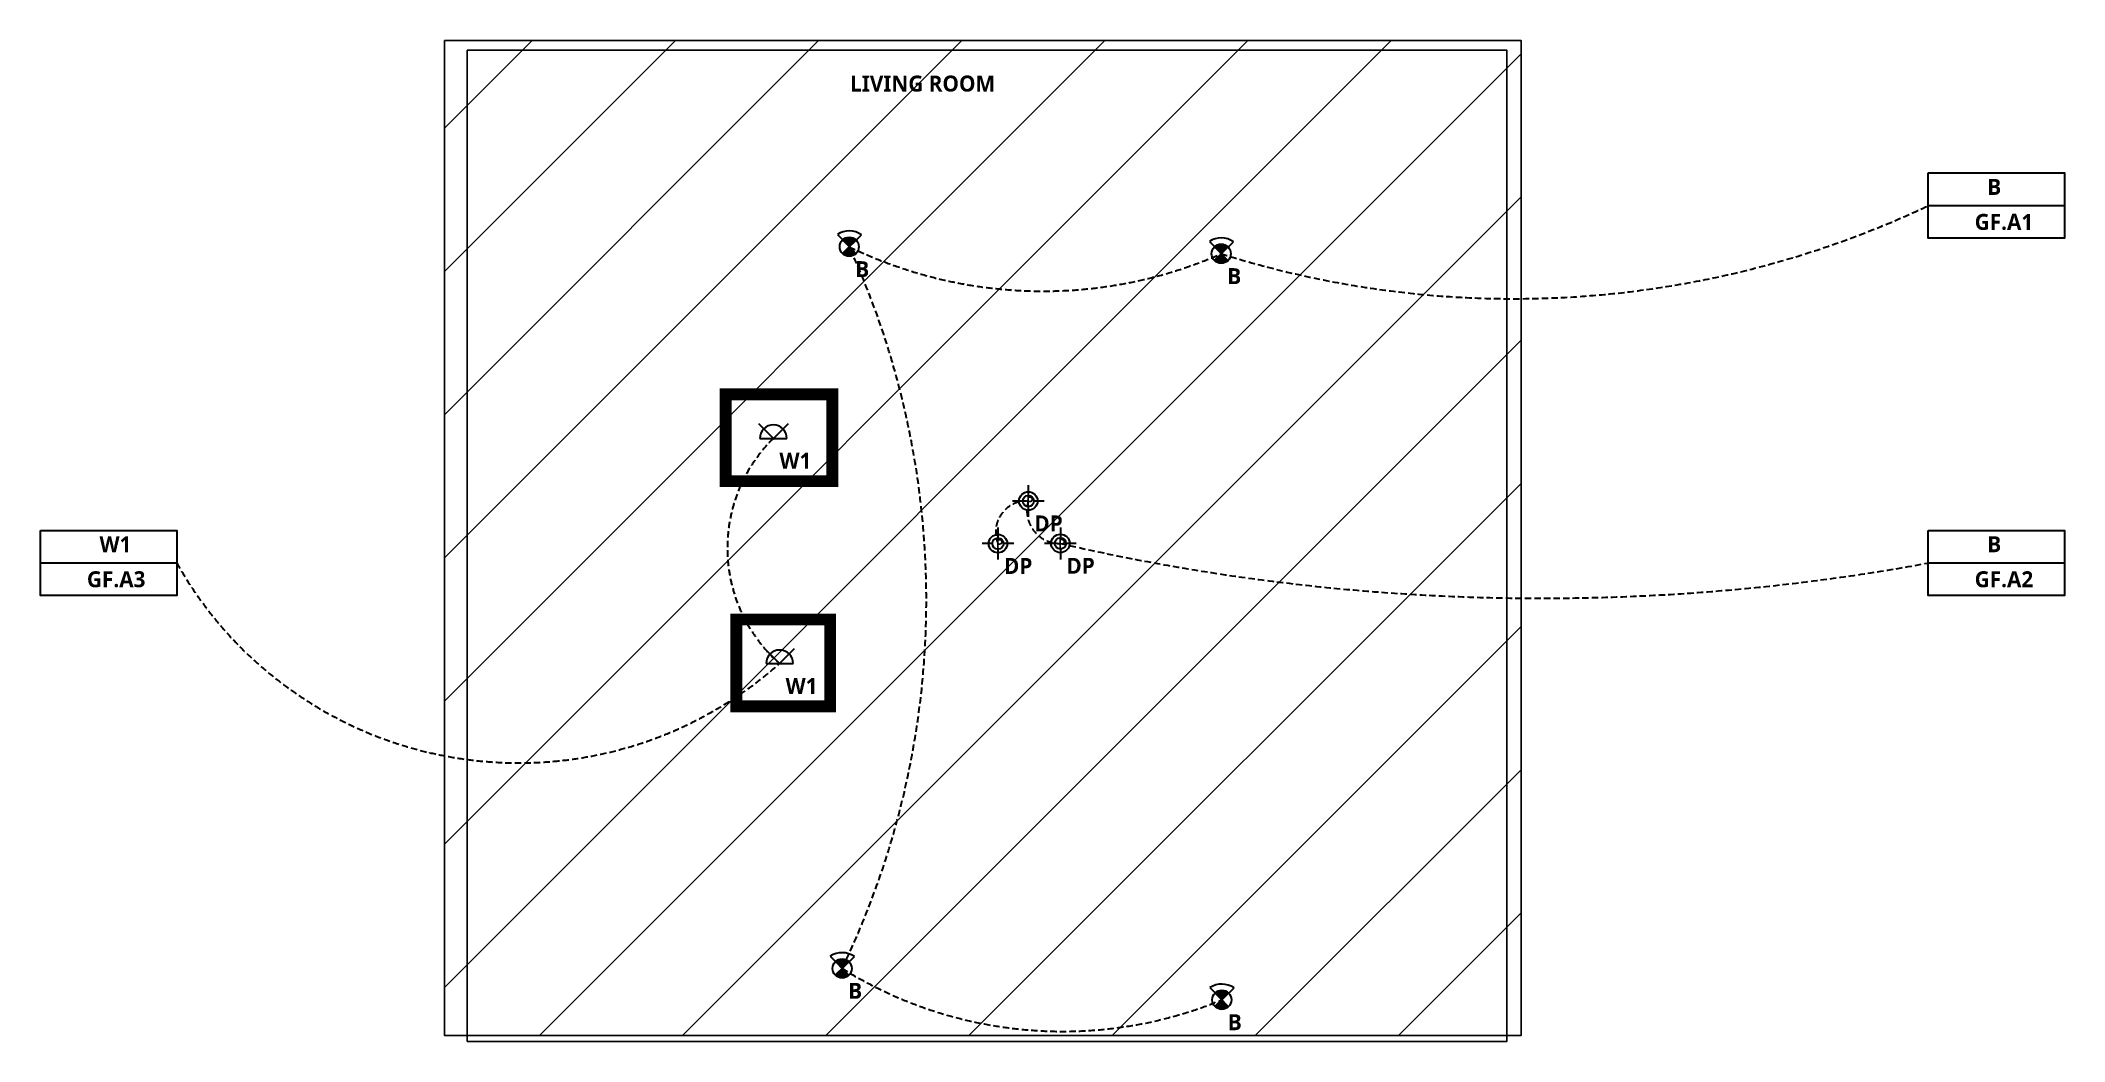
# Model space of a CAD drawing. Header units: millimetres. Extents: x 38267 to 100090, y -15201 to 6358.
# Drawn here: x 64505 to 74029, y -9282 to -4574 of the extents above; entities that cross this region are included whole.
import ezdxf

# ---------------------------------------------------------------- set-up
doc = ezdxf.new("R2010")
doc.units = ezdxf.units.MM
for name, pattern in [('ACAD_ISO02W100', [15, 12, -3]), ('Dash - Tight', [4.5, 3, -1.5]), ('DASHED', [19.05, 12.7, -6.35])]:
    doc.linetypes.add(name, pattern=pattern)
doc.layers.add('0-CountArea', color=152, linetype='Continuous', plot=False)
for name, color, linetype in [('A-LABEL-GF', 7, 'ACAD_ISO02W100'), ('B-FOH', 3, 'Continuous'), ('E-LUM-FIRST FIX', 1, 'Continuous')]:
    doc.layers.add(name, color=color, linetype=linetype)
for name, color, linetype, lineweight in [('E-LUM-CIRC', 5, 'Dash - Tight', 30), ('E-LUM-GFIT', 252, 'Continuous', 30), ('E-LUM-PDT', 135, 'Continuous', 30), ('E-LUM-SP', 143, 'Continuous', 30), ('E-LUM-WL', 201, 'Continuous', 30)]:
    doc.layers.add(name, color=color, linetype=linetype, lineweight=lineweight)
doc.styles.add('1-1', font='Yu Gothic UI Semibold.ttf', dxfattribs={"height": 1.5})

msp = doc.modelspace()

# ---------------------------------------------------------------- texts
at = {"layer": 'A-LABEL-GF', "ltscale": 10, "insert": (68314.2, -4739.1), "char_height": 75, "width": 964.726, "attachment_point": 1, "style": '1-1'}
msp.add_mtext('LIVING ROOM', dxfattribs=at)
at = {"layer": 'E-LUM-CIRC', "color": 18, "ltscale": 10, "true_color": 0x000000, "char_height": 75, "width": 964.726, "attachment_point": 1, "style": '1-1'}
for s, insert in [('B', (73665.3, -5225.2)), ('GF{\\fYu Gothic UI Semibold|b1|i0|c128|p34;.A}1', (73606, -5389.7)), ('W1', (64782.7, -6905.9)), ('B', (73665.3, -6905.9)), ('{\\fYu Gothic UI Semibold|b1|i0|c128|p34;GF.A}3', (64723.4, -7070.4)), ('{\\fYu Gothic UI Semibold|b1|i0|c128|p34;GF.A}2', (73606, -7070.4))]:
    msp.add_mtext(s, dxfattribs=dict(at, insert=insert))
at = {"layer": 'E-LUM-PDT', "color": 7, "ltscale": 10, "char_height": 75, "width": 964.726, "attachment_point": 1, "style": '1-1'}
for insert in [(69181.5, -6808.1), (69038.6, -7008.2), (69332.3, -7007.5)]:
    msp.add_mtext('DP', dxfattribs=dict(at, insert=insert))
at = {"layer": 'E-LUM-SP', "color": 7, "ltscale": 10, "char_height": 75, "width": 964.726, "attachment_point": 1, "style": '1-1'}
for insert in [(68338.9, -5612), (70089.2, -5644.9), (68305.4, -9006.3), (70091.8, -9154)]:
    msp.add_mtext('B', dxfattribs=dict(at, insert=insert))
at = {"layer": 'E-LUM-WL', "color": 7, "ltscale": 10, "char_height": 75, "width": 964.726, "attachment_point": 1, "style": '1-1'}
for insert in [(67982, -6513.4), (68011, -7572.3)]:
    msp.add_mtext('{\\fYu Gothic UI Semibold|b1|i0|c128|p34;W}1', dxfattribs=dict(at, insert=insert))

# ---------------------------------------------------------------- blocks, each defined once
blk = doc.blocks.new('B')
at = {"layer": 'E-LUM-SP', "lineweight": 30}
h = blk.add_hatch(color=256, dxfattribs=at)
h.dxf.hatch_style = 1
h.paths.add_polyline_path([(0.63, -0.65), (0, 0), (-0.65, -0.63, 0.414006)])
h.paths.add_polyline_path([(0.65, 0.63, 0.414006), (-0.63, 0.65), (0, 0)])
at = {"layer": 'E-LUM-GFIT', "lineweight": 30}
blk.add_circle((0, 0), 0.902, dxfattribs=at)
at = {"layer": 'E-LUM-SP', "lineweight": 30}
for p, q in [((-1.12, 1.15), (0.63, -0.65)), ((-0.65, -0.63), (1.15, 1.12))]:
    blk.add_line(p, q, dxfattribs=at)
blk.add_circle((0, 0), 0.902, dxfattribs=at)
blk.add_arc((-0.01, -0.57), 2.05, 55.5571, 122.7584, dxfattribs=at)
blk = doc.blocks.new('W1')
at = {"layer": 'E-LUM-WL', "linetype": 'Continuous', "lineweight": 30}
for p, q in [((-1.41, 1.41), (0, 0)), ((-1.27, 0), (1.27, 0)), ((0, 0), (1.41, 1.41))]:
    blk.add_line(p, q, dxfattribs=at)
blk.add_arc((0, 0), 1.27, 0, 180, dxfattribs=at)
blk = doc.blocks.new('DP')
at = {"layer": 'E-LUM-GFIT', "lineweight": 30}
blk.add_circle((0, 0), 0.869, dxfattribs=at)
at = {"layer": 'E-LUM-PDT', "lineweight": 30}
for p, q in [((-0.53, 0), (-1.5, 0)), ((0, 1.5), (0, 0.53)), ((1.5, 0), (0.53, 0)), ((0, -0.53), (0, -1.5))]:
    blk.add_line(p, q, dxfattribs=at)
for radius in [0.869, 0.528]:
    blk.add_circle((0, 0), radius, dxfattribs=at)
at = {"layer": 'E-LUM-PDT', "lineweight": 30, "insert": (-0.2, 0.44), "char_height": 0.867, "attachment_point": 1, "style": '1-1'}
blk.add_mtext_dynamic_manual_height_columns('P', width=0.8673, gutter_width=4.34, heights=[0], dxfattribs=at)

# ---------------------------------------------------------------- hatches: boundary and pattern name
at = {"layer": 'B-FOH', "ltscale": 10}
h = msp.add_hatch(dxfattribs=at)
h.set_pattern_fill('ANSI31', color=256, scale=150)
h.paths.add_polyline_path([(66406.1, -4574.1), (71471.3, -4574.1), (71471.3, -9254.6), (66406.1, -9254.6)])

# ---------------------------------------------------------------- linework, layer by layer
at = {"layer": '0-CountArea', "ltscale": 10}
msp.add_lwpolyline([(66513.4, -4620), (71405.3, -4620), (71405.3, -9282.1), (66513.4, -9282.1)], close=True, dxfattribs=at)
at = {"layer": 'B-FOH', "ltscale": 10}
msp.add_lwpolyline([(66406.1, -4574.1), (71471.3, -4574.1), (71471.3, -9254.6), (66406.1, -9254.6)], close=True, dxfattribs=at)
at = {"layer": 'E-LUM-CIRC', "linetype": 'ByBlock', "ltscale": 10}
for p, q in [((73387.5, -5350.9), (74028.7, -5350.9)), ((64505, -7031.6), (65146.2, -7031.6)), ((73387.5, -7031.6), (74028.7, -7031.6))]:
    msp.add_line(p, q, dxfattribs=at)
for points in [[(73387.5, -5197.3), (74028.7, -5197.3), (74028.7, -5504.5), (73387.5, -5504.5)], [(64505, -6878), (65146.2, -6878), (65146.2, -7185.2), (64505, -7185.2)], [(73387.5, -6878), (74028.7, -6878), (74028.7, -7185.2), (73387.5, -7185.2)]]:
    msp.add_lwpolyline(points, close=True, dxfattribs=at)
at = {"layer": 'E-LUM-CIRC', "ltscale": 10}
for points in [[(70063.4, -9086.1, -0.241449), (68277, -8938.4, 0.223549), (68310.5, -5544.1, 0.219477), (70060.8, -5577, 0.188873), (73387.5, -5350.9)], [(67953.6, -6445.6, 0.436373), (67982.6, -7504.4, -0.478608), (65146.2, -7031.6)], [(69010.2, -6940.4, -0.548185), (69153.1, -6740.2, 0.509315), (69303.9, -6939.6, 0.102389), (73387.5, -7031.8)]]:
    msp.add_lwpolyline(points, format="xyb", dxfattribs=at)
at = {"layer": 'E-LUM-FIRST FIX', "linetype": 'DASHED', "ltscale": 10, "const_width": 56}
for points in [[(67728.8, -6238.6), (68231.1, -6238.6), (68231.1, -6646.9), (67728.8, -6646.9)], [(67778.8, -7297.4), (68220.9, -7297.4), (68220.9, -7705.7), (67778.8, -7705.7)]]:
    msp.add_lwpolyline(points, close=True, dxfattribs=at)

# ---------------------------------------------------------------- block references
at = {"layer": 'E-LUM-PDT', "ltscale": 10, "xscale": 50, "yscale": 50, "zscale": 50}
for p in [(69153.1, -6740.2), (69010.2, -6940.4), (69303.9, -6939.6)]:
    msp.add_blockref('DP', p, dxfattribs=at)
at = {"layer": 'E-LUM-SP', "ltscale": 10, "xscale": 50, "yscale": 50, "zscale": 50}
for p in [(68310.5, -5544.1), (70060.8, -5577), (68277, -8938.4), (70063.4, -9086.1)]:
    msp.add_blockref('B', p, dxfattribs=at)
at = {"layer": 'E-LUM-WL', "ltscale": 10, "xscale": 50, "yscale": 50, "zscale": 50}
for p in [(67953.6, -6445.6), (67982.6, -7504.4)]:
    msp.add_blockref('W1', p, dxfattribs=at)

msp.set_redraw_order([(e.dxf.handle, doc.entitydb.next_handle()) for e in msp.query("TEXT MTEXT ATTDEF DIMENSION ARC_DIMENSION")])  # texts and dimensions are drawn at this point

doc.saveas('drawing.dxf')
